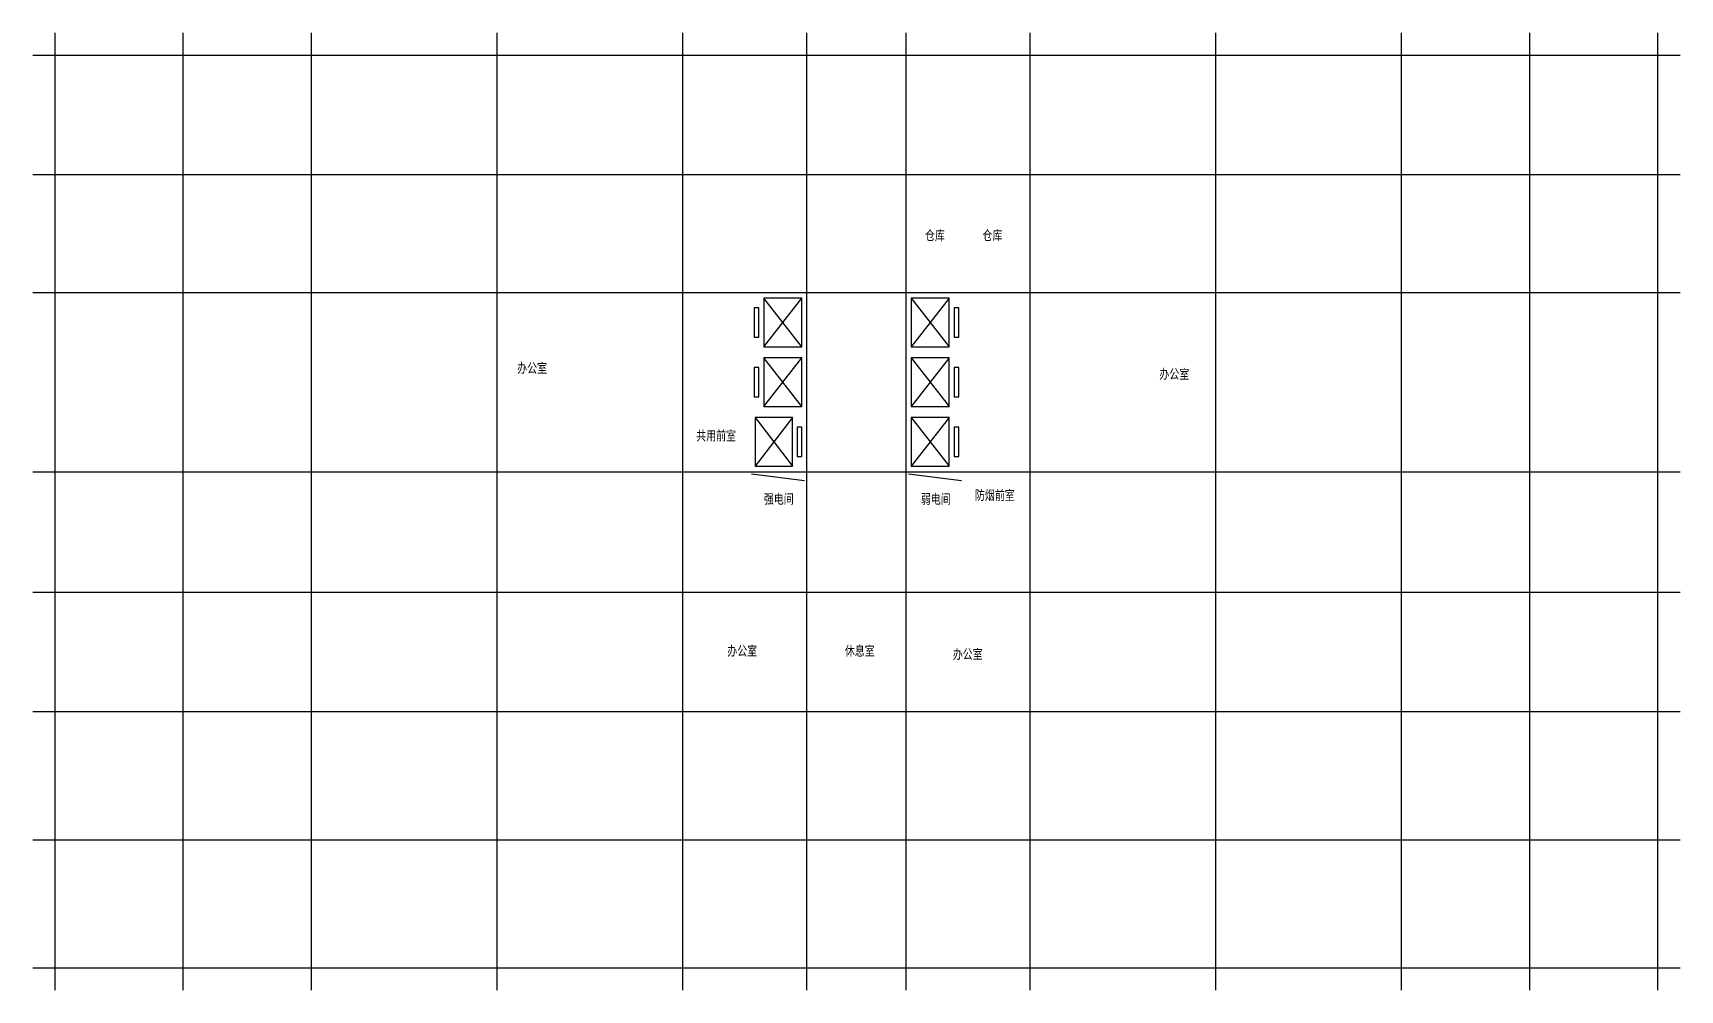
# Model space of a CAD drawing. Extents: x -102248 to 61900, y -100066 to 30700.
# Drawn here: x -12600 to 61900, y -12600 to 30700 of the extents above; entities that cross this region are included whole.
import ezdxf

# ---------------------------------------------------------------- set-up
doc = ezdxf.new("R2010")
doc.units = 0
doc.header["$LTSCALE"] = 1000
doc.header["$MEASUREMENT"] = 0
for name, color, linetype in [('DOTE', 1, 'Continuous'), ('EVTR', 2, 'Continuous'), ('hole', 50, 'Continuous'), ('Text', 7, 'Continuous')]:
    doc.layers.add(name, color=color, linetype=linetype)
doc.styles.get("Standard").update_dxf_attribs({"font": 'gbenor.shx', "bigfont": 'gbcbig.shx'})

msp = doc.modelspace()

# ---------------------------------------------------------------- texts
at = {"layer": 'Text', "char_height": 500, "attachment_point": 5}
for s, width, insert in [('仓库', 2400, (28200, 21525)), ('仓库', 2400, (30800, 21525)), ('办公室', 5700, (9979, 15521)), ('办公室', 5700, (39025, 15252)), ('共用前室', 3000, (18300, 12463)), ('强电间', 2400, (21135, 9600)), ('弱电间', 2400, (28235, 9600)), ('防烟前室', 2800, (30907, 9769)), ('办公室', 5700, (19481, 2728)), ('休息室', 4400, (24800, 2728)), ('办公室', 5600, (29681, 2577))]:
    msp.add_mtext_dynamic_manual_height_columns(s, width=width, gutter_width=1750, heights=[0], dxfattribs=dict(at, insert=insert))

# ---------------------------------------------------------------- linework, layer by layer
at = {"layer": 'DOTE'}
for p, q in [((-11600, -12600), (-11600, 30700)), ((-5800, -12600), (-5800, 30700)), ((0, -12600), (0, 30700)), ((8390, -12600), (8390, 30700)), ((16800, -12600), (16800, 30700)), ((22400, -12600), (22400, 30700)), ((26900, -12600), (26900, 30700)), ((32500, -12600), (32500, 30700)), ((40900, -12600), (40900, 30700)), ((49300, -12600), (49300, 30700)), ((55100, -12600), (55100, 30700)), ((60900, -12600), (60900, 30700)), ((-12600, 29700), (61900, 29700)), ((-12600, 24300), (61900, 24300)), ((-12600, 18950), (61900, 18950)), ((-12600, 10850), (61900, 10850)), ((-12600, 5400), (61900, 5400)), ((-12600, 0), (61900, 0)), ((-12600, -5800), (61900, -5800)), ((-12600, -11600), (61900, -11600))]:
    msp.add_line(p, q, dxfattribs=at)
at = {"layer": 'EVTR'}
for p, q in [((22175, 18700), (20455, 18700)), ((20455, 18700), (20455, 16500)), ((20455, 16500), (22175, 18700)), ((22175, 16500), (20455, 18700)), ((22175, 16500), (22175, 18700)), ((28845, 18700), (27125, 18700)), ((27125, 18700), (27125, 16500)), ((28845, 18700), (27125, 16500)), ((27125, 18700), (28845, 16500)), ((28845, 16500), (28845, 18700)), ((20240, 18260), (20025, 18260)), ((20025, 18260), (20025, 16940)), ((20240, 16940), (20240, 18260)), ((29275, 18260), (29060, 18260)), ((29060, 18260), (29060, 16940)), ((29275, 16940), (29275, 18260)), ((20025, 16940), (20240, 16940)), ((20455, 16500), (22175, 16500)), ((27125, 16500), (28845, 16500)), ((29060, 16940), (29275, 16940)), ((22175, 16000), (20455, 16000)), ((20455, 16000), (20455, 13800)), ((20455, 13800), (22175, 16000)), ((22175, 13800), (20455, 16000)), ((22175, 13800), (22175, 16000)), ((28845, 16000), (27125, 16000)), ((27125, 16000), (27125, 13800)), ((28845, 16000), (27125, 13800)), ((27125, 16000), (28845, 13800)), ((28845, 13800), (28845, 16000)), ((20240, 15560), (20025, 15560)), ((20025, 15560), (20025, 14240)), ((20240, 14240), (20240, 15560)), ((29275, 15560), (29060, 15560)), ((29060, 15560), (29060, 14240)), ((29275, 14240), (29275, 15560)), ((20025, 14240), (20240, 14240)), ((29060, 14240), (29275, 14240)), ((20455, 13800), (22175, 13800)), ((27125, 13800), (28845, 13800)), ((21754, 13300), (20071, 13300)), ((20071, 13300), (20071, 11100)), ((21754, 13300), (20071, 11100)), ((20071, 13300), (21754, 11100)), ((21754, 11100), (21754, 13300)), ((22175, 12860), (21965, 12860)), ((21965, 12860), (21965, 11540)), ((22175, 11540), (22175, 12860)), ((28845, 13300), (27125, 13300)), ((27125, 13300), (27125, 11100)), ((28845, 13300), (27125, 11100)), ((27125, 13300), (28845, 11100)), ((28845, 11100), (28845, 13300)), ((29275, 12860), (29060, 12860)), ((29060, 12860), (29060, 11540)), ((29275, 11540), (29275, 12860)), ((21965, 11540), (22175, 11540)), ((29060, 11540), (29275, 11540)), ((20071, 11100), (21754, 11100)), ((27125, 11100), (28845, 11100))]:
    msp.add_line(p, q, dxfattribs=at)
at = {"layer": 'hole'}
for p, q in [((19900, 10750), (22300, 10450)), ((27000, 10750), (29400, 10450))]:
    msp.add_line(p, q, dxfattribs=at)

msp.set_redraw_order([(e.dxf.handle, doc.entitydb.next_handle()) for e in msp.query("TEXT MTEXT ATTDEF DIMENSION ARC_DIMENSION")])  # texts and dimensions are drawn at this point

doc.saveas('drawing.dxf')
